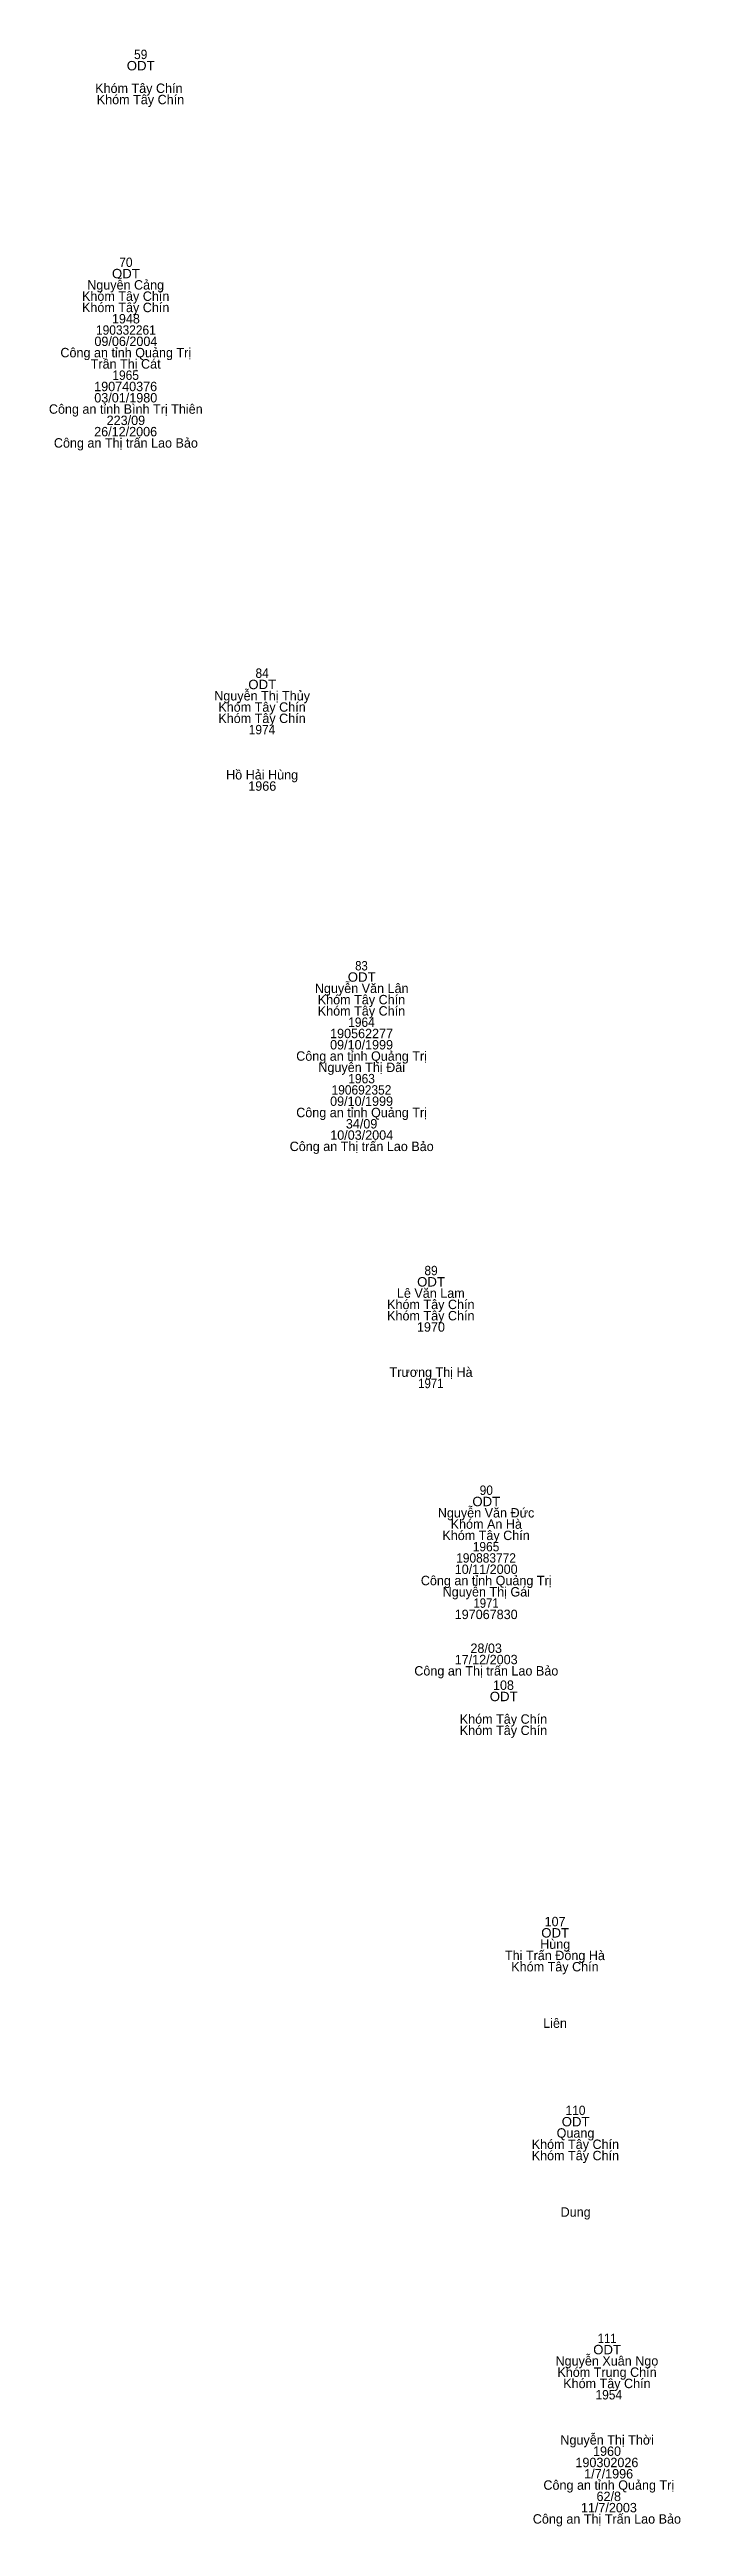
# Model space of a CAD drawing. Header units: metres. Extents: x 537000 to 537501, y 1838003 to 1838507.
# Drawn here: x 537154.3 to 537181.1, y 1838222.3 to 1838327.6 of the extents above; entities that cross this region are included whole.
import ezdxf
from ezdxf.enums import TextEntityAlignment as Align

# ---------------------------------------------------------------- set-up
doc = ezdxf.new("R2010")
doc.units = ezdxf.units.M
doc.header["$LTSCALE"] = 0.16
doc.layers.add('1', color=7, linetype='Continuous')

msp = doc.modelspace()

# ---------------------------------------------------------------- texts
at = {"layer": '1'}
for s, width, p in [('ODT', 1.05, (537158.185, 1838326.69)), ('59', 0.95, (537158.185, 1838327.17)), ('70', 0.95, (537157.555, 1838318.33)), ('ODT', 1.05, (537157.555, 1838317.85)), ('190332261', 0.95, (537157.555, 1838315.45)), ('1965', 0.95, (537157.545, 1838313.53)), ('ODT', 1.05, (537163.355, 1838300.38)), ('84', 0.95, (537163.35, 1838300.86)), ('1974', 0.95, (537163.345, 1838298.46)), ('ODT', 1.05, (537167.585, 1838287.94)), ('83', 0.9, (537167.575, 1838288.42)), ('1964', 0.95, (537167.575, 1838286.02)), ('1963', 0.95, (537167.58, 1838283.62)), ('190692352', 0.95, (537167.575, 1838283.14)), ('ODT', 1.05, (537170.535, 1838274.98)), ('89', 0.95, (537170.535, 1838275.46)), ('1971', 0.9, (537170.525, 1838270.66)), ('ODT', 1.05, (537172.885, 1838265.64)), ('90', 0.95, (537172.885, 1838266.12)), ('190883772', 0.95, (537172.875, 1838263.24)), ('1965', 0.95, (537172.875, 1838263.72)), ('1971', 0.9, (537172.875, 1838261.32)), ('ODT', 1.05, (537173.625, 1838257.35)), ('ODT', 1.05, (537175.815, 1838247.3)), ('ODT', 1.05, (537176.685, 1838239.27)), ('110', 0.95, (537176.68, 1838239.75)), ('ODT', 1.05, (537178.025, 1838229.58)), ('111', 0.9, (537178.025, 1838230.06)), (' 1954', 0.95, (537178.025, 1838227.66))]:
    msp.add_text(s, height=0.4, dxfattribs=dict(at, width=width)).set_placement(p, align=Align.CENTER)
for s, p in [('Khóm Tây Chín ', (537158.18, 1838325.73)), ('Khóm Tây Chín', (537158.175, 1838325.25)), ('Khóm Tây Chín', (537157.545, 1838316.89)), ('Nguyễn Cảng', (537157.545, 1838317.37)), ('Khóm Tây Chín', (537157.545, 1838316.41)), ('1948', (537157.555, 1838315.93)), ('09/06/2004', (537157.555, 1838314.97)), ('Công an tỉnh Quảng Trị', (537157.55, 1838314.49)), ('Trần Thị Cát', (537157.545, 1838314.01)), ('190740376', (537157.545, 1838313.05)), ('Công an tỉnh Bình Trị Thiên', (537157.55, 1838312.09)), ('03/01/1980', (537157.55, 1838312.57)), ('Công an Thị trấn Lao Bảo', (537157.555, 1838310.65)), ('26/12/2006', (537157.545, 1838311.13)), ('223/09', (537157.555, 1838311.61)), ('Nguyễn Thị Thủy', (537163.35, 1838299.9)), ('Khóm Tây Chín', (537163.345, 1838299.42)), ('Khóm Tây Chín', (537163.345, 1838298.94)), ('Hồ Hải Hùng', (537163.35, 1838296.54)), ('1966', (537163.355, 1838296.06)), ('Nguyễn Văn Lân', (537167.585, 1838287.46)), ('Khóm Tây Chín', (537167.575, 1838286.98)), ('Khóm Tây Chín', (537167.575, 1838286.5)), ('190562277', (537167.58, 1838285.54)), ('Công an tỉnh Quảng Trị', (537167.58, 1838284.58)), ('09/10/1999', (537167.58, 1838285.06)), ('Nguyễn Thị Đãi', (537167.585, 1838284.1)), ('Công an tỉnh Quảng Trị', (537167.58, 1838282.18)), ('09/10/1999', (537167.58, 1838282.66)), ('10/03/2004', (537167.585, 1838281.22)), ('34/09', (537167.58, 1838281.7)), ('Công an Thị trấn Lao Bảo', (537167.585, 1838280.74)), ('Khóm Tây Chín', (537170.525, 1838274.02)), ('Lê Văn Lam', (537170.525, 1838274.5)), ('Khóm Tây Chín', (537170.525, 1838273.54)), ('1970', (537170.53, 1838273.06)), ('Trương Thị Hà', (537170.535, 1838271.14)), ('Nguyễn Văn Đức', (537172.875, 1838265.16)), ('Khóm An Hà', (537172.885, 1838264.68)), ('Khóm Tây Chín', (537172.875, 1838264.2)), ('Công an tỉnh Quảng Trị', (537172.88, 1838262.28)), ('10/11/2000', (537172.88, 1838262.76)), ('Nguyễn Thị Gái', (537172.885, 1838261.8)), ('197067830', (537172.88, 1838260.84)), ('28/03', (537172.88, 1838259.4)), ('Công an Thị trấn Lao Bảo', (537172.885, 1838258.44)), ('17/12/2003', (537172.88, 1838258.92)), ('108', (537173.615, 1838257.83)), ('Khóm Tây Chín', (537173.615, 1838256.39)), ('Khóm Tây Chín', (537173.615, 1838255.91)), ('107', (537175.81, 1838247.78)), ('Thị Trấn Đông Hà', (537175.805, 1838246.34)), ('Hùng', (537175.815, 1838246.82)), ('Khóm Tây Chín', (537175.805, 1838245.86)), ('Liên', (537175.81, 1838243.46)), ('Khóm Tây Chín', (537176.675, 1838238.31)), ('Quang', (537176.68, 1838238.79)), ('Khóm Tây Chín', (537176.675, 1838237.83)), ('Dung', (537176.685, 1838235.43)), ('Nguyễn Xuân Ngọ', (537178.015, 1838229.1)), ('Khóm Trung Chín', (537178.02, 1838228.62)), ('Khóm Tây Chín', (537178.015, 1838228.14)), ('Nguyễn Thị Thời', (537178.025, 1838225.74)), ('190302026', (537178.015, 1838224.78)), (' 1/7/1996', (537178.015, 1838224.3)), ('1960', (537178.02, 1838225.26)), (' Công an tỉnh Quảng Trị', (537178.02, 1838223.82)), (' 62/8', (537178.02, 1838223.34)), (' Công an Thị Trấn Lao Bảo ', (537178.015, 1838222.38)), (' 11/7/2003', (537178.025, 1838222.86))]:
    msp.add_text(s, height=0.4, dxfattribs=at).set_placement(p, align=Align.CENTER)

doc.saveas('drawing.dxf')
